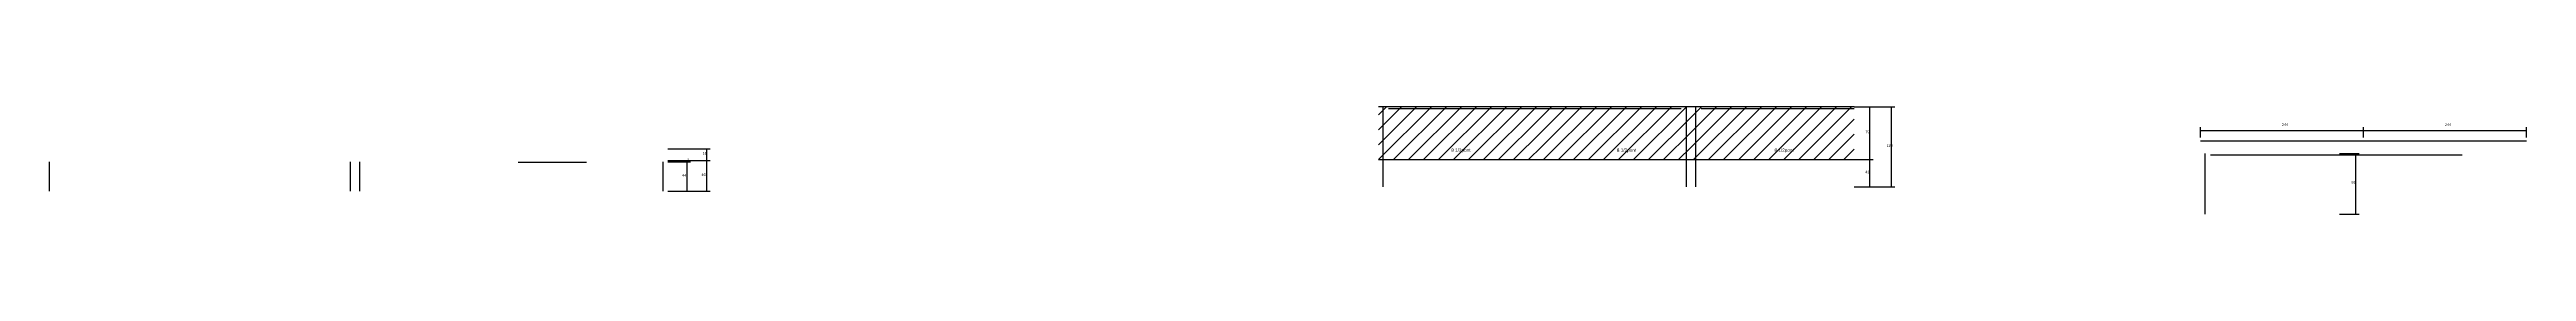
# Model space of a CAD drawing. Header units: metres. Extents: x -10318 to -5929, y 14219 to 15559.
# Drawn here: x -10318 to -6612, y 14219 to 14380 of the extents above; entities that cross this region are included whole.
import ezdxf

# ---------------------------------------------------------------- set-up
doc = ezdxf.new("R2010")
doc.units = ezdxf.units.M
for name, color, linetype in [('COTA', 4, 'Continuous'), ('Hachura', 253, 'Continuous'), ('NOMENCLATURA', 7, 'Continuous'), ('Painéis', 200, 'Continuous'), ('SARR_2.2x7', 40, 'Continuous')]:
    doc.layers.add(name, color=color, linetype=linetype)

msp = doc.modelspace()

# ---------------------------------------------------------------- hatches: boundary and pattern name
at = {"layer": 'Hachura'}
h = msp.add_hatch(dxfattribs=at)
h.set_pattern_fill('ANSI31', scale=5)
h.paths.add_polyline_path([(-8085.7, 14300.8), (-8085.7, 14379.8), (-8329.7, 14379.8), (-8329.7, 14300.8)])
h = msp.add_hatch(dxfattribs=at)
h.set_pattern_fill('ANSI31', scale=5)
h.paths.add_polyline_path([(-7861.7, 14300.8), (-7861.7, 14379.8), (-8085.7, 14379.8), (-8085.7, 14300.8)])
h = msp.add_hatch(dxfattribs=at)
h.set_pattern_fill('ANSI31', scale=5)
h.paths.add_polyline_path([(-7617.7, 14300.8), (-7617.7, 14379.8), (-7861.7, 14379.8), (-7861.7, 14300.8)])

# ---------------------------------------------------------------- linework, layer by layer
at = {"layer": 'COTA'}
for p, q in [((-7617.7, 14379.8), (-7556.7, 14379.8)), ((-7617.7, 14379.8), (-7589.5, 14379.8)), ((-7594.5, 14300.8), (-7594.5, 14379.8)), ((-7561.7, 14259.8), (-7561.7, 14379.8)), ((-7099.7, 14333.9), (-7099.7, 14349.5)), ((-6855.7, 14333.9), (-6855.7, 14349.5)), ((-6855.7, 14333.9), (-6855.7, 14349.5)), ((-6611.7, 14333.9), (-6611.7, 14349.5)), ((-9392.9, 14317.1), (-9329.6, 14317.1)), ((-9334.6, 14299.1), (-9334.6, 14317.1)), ((-7099.7, 14344.5), (-6855.7, 14344.5)), ((-6891.6, 14309.9), (-6862.2, 14309.9)), ((-6867.2, 14218.9), (-6867.2, 14309.9)), ((-6855.7, 14344.5), (-6611.7, 14344.5)), ((-9392.9, 14299.1), (-9329.6, 14299.1)), ((-9392.9, 14299.1), (-9359.2, 14299.1)), ((-9392.9, 14299.1), (-9329.6, 14299.1)), ((-9392.9, 14297.1), (-9359.2, 14297.1)), ((-9392.9, 14297.1), (-9359.2, 14297.1)), ((-9364.2, 14297.1), (-9364.2, 14299.1)), ((-9364.2, 14253.1), (-9364.2, 14297.1)), ((-9334.6, 14253.1), (-9334.6, 14299.1)), ((-7617.7, 14300.8), (-7589.5, 14300.8)), ((-7617.7, 14300.8), (-7589.5, 14300.8)), ((-7594.5, 14259.8), (-7594.5, 14300.8)), ((-9392.9, 14253.1), (-9329.6, 14253.1)), ((-9392.9, 14253.1), (-9359.2, 14253.1)), ((-7617.7, 14259.8), (-7556.7, 14259.8)), ((-7617.7, 14259.8), (-7589.5, 14259.8)), ((-6891.6, 14218.9), (-6862.2, 14218.9))]:
    msp.add_line(p, q, dxfattribs=at)
at = {"layer": 'Painéis'}
for points in [[(-7861.7, 14379.8), (-8329.7, 14379.8)], [(-7617.7, 14379.8), (-7861.7, 14379.8)], [(-8329.7, 14300.8), (-7617.7, 14300.8)]]:
    msp.add_lwpolyline(points, dxfattribs=at)
at = {"layer": 'SARR_2.2x7'}
for p, q in [((-8322.7, 14300.8), (-8322.7, 14379.8)), ((-8314.7, 14377.6), (-8085.7, 14377.6)), ((-8085.7, 14377.6), (-7876.7, 14377.6)), ((-7868.7, 14300.8), (-7868.7, 14379.8)), ((-7854.7, 14300.8), (-7854.7, 14379.8)), ((-7846.7, 14377.6), (-7617.7, 14377.6)), ((-7099.7, 14328.9), (-6855.7, 14328.9)), ((-7092.7, 14218.9), (-7092.7, 14309.9)), ((-6855.7, 14328.9), (-6611.7, 14328.9)), ((-10318.4, 14253.1), (-10318.4, 14297.1)), ((-9867.9, 14253.1), (-9867.9, 14297.1)), ((-9853.9, 14253.1), (-9853.9, 14297.1)), ((-9616.9, 14296.9), (-9514.9, 14296.9)), ((-9399.9, 14253.1), (-9399.9, 14297.1)), ((-8322.7, 14259.8), (-8322.7, 14300.8)), ((-7868.7, 14259.8), (-7868.7, 14300.8)), ((-7854.7, 14259.8), (-7854.7, 14300.8)), ((-7084.7, 14307.7), (-6855.7, 14307.7)), ((-6855.7, 14307.7), (-6707.7, 14307.7))]:
    msp.add_line(p, q, dxfattribs=at)

# ---------------------------------------------------------------- texts
at = {"layer": 'COTA'}
for s, p in [('244', (-6977.7, 14351)), ('244', (-6733.7, 14351)), ('18', (-9341.1, 14308.1)), ('79', (-7601, 14340.3)), ('120', (-7569.3, 14319.8)), ('44', (-9371.8, 14275.1)), ('2', (-9364.2, 14298.1)), ('46', (-9342.7, 14276.1)), ('41', (-7601, 14280.3)), ('91', (-6873.7, 14264.4))]:
    msp.add_text(s, height=4, dxfattribs=at).set_placement(p)
at = {"layer": 'NOMENCLATURA'}
for p in [(-8220.7, 14312.4), (-7972.9, 14312.4), (-7737, 14312.4)]:
    msp.add_text('8 1/2pont', height=5, dxfattribs=at).set_placement(p)

doc.saveas('drawing.dxf')
